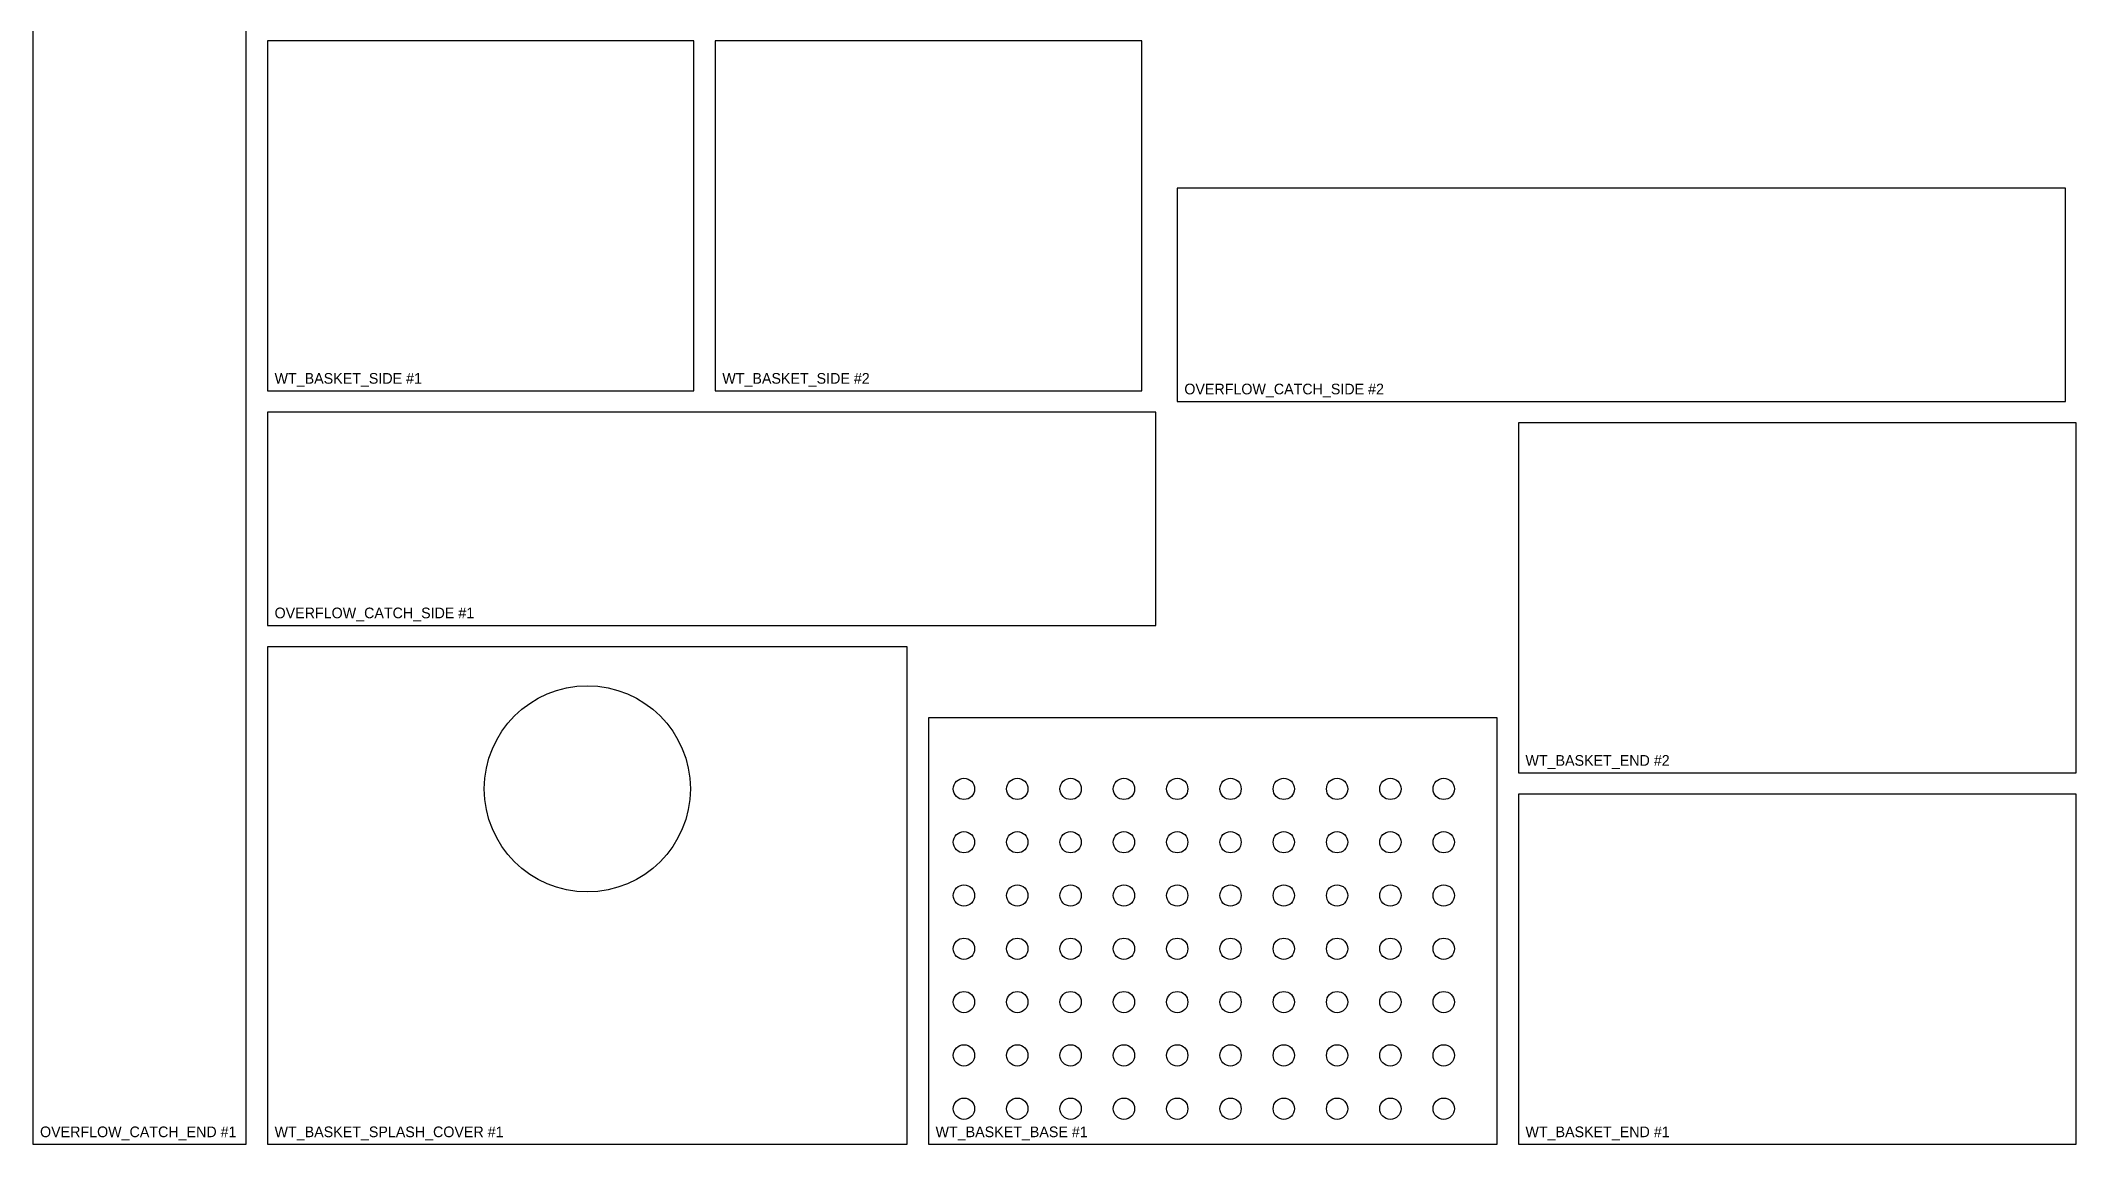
# Model space of a CAD drawing. Header units: millimetres. Extents: x 0 to 1219, y 0 to 2438.
# Drawn here: x 618 to 1191, y 10 to 320 of the extents above; entities that cross this region are included whole.
import ezdxf

# ---------------------------------------------------------------- set-up
doc = ezdxf.new("R2010")
doc.units = ezdxf.units.MM
for name, color, linetype in [('CUT_HOLES', 7, 'Continuous'), ('CUT_OUTER', 7, 'Continuous'), ('PART_MARK_NO_CUT', 7, 'Continuous')]:
    doc.layers.add(name, color=color, linetype=linetype)

msp = doc.modelspace()

# ---------------------------------------------------------------- texts
at = {"layer": 'PART_MARK_NO_CUT'}
for s, p in [('WT_BASKET_SIDE #1', (684, 224)), ('WT_BASKET_SIDE #2', (810, 224)), ('OVERFLOW_CATCH_SIDE #2', (940, 221)), ('OVERFLOW_CATCH_SIDE #1', (684, 158)), ('WT_BASKET_END #2', (1036, 116.5)), ('OVERFLOW_CATCH_END #1', (618, 12)), ('WT_BASKET_SPLASH_COVER #1', (684, 12)), ('WT_BASKET_BASE #1', (870, 12)), ('WT_BASKET_END #1', (1036, 12))]:
    msp.add_text(s, height=3, dxfattribs=at).set_placement(p)

# ---------------------------------------------------------------- linework, layer by layer
at = {"layer": 'CUT_HOLES'}
for centre, radius in [((772, 110), 29), ((878, 110), 3), ((893, 110), 3), ((908, 110), 3), ((923, 110), 3), ((938, 110), 3), ((953, 110), 3), ((968, 110), 3), ((983, 110), 3), ((998, 110), 3), ((1013, 110), 3), ((878, 95), 3), ((893, 95), 3), ((908, 95), 3), ((923, 95), 3), ((938, 95), 3), ((953, 95), 3), ((968, 95), 3), ((983, 95), 3), ((998, 95), 3), ((1013, 95), 3), ((878, 80), 3), ((893, 80), 3), ((908, 80), 3), ((923, 80), 3), ((938, 80), 3), ((953, 80), 3), ((968, 80), 3), ((983, 80), 3), ((998, 80), 3), ((1013, 80), 3), ((878, 65), 3), ((893, 65), 3), ((908, 65), 3), ((923, 65), 3), ((938, 65), 3), ((953, 65), 3), ((968, 65), 3), ((983, 65), 3), ((998, 65), 3), ((1013, 65), 3), ((878, 50), 3), ((893, 50), 3), ((908, 50), 3), ((923, 50), 3), ((938, 50), 3), ((953, 50), 3), ((968, 50), 3), ((983, 50), 3), ((998, 50), 3), ((1013, 50), 3), ((878, 35), 3), ((893, 35), 3), ((908, 35), 3), ((923, 35), 3), ((938, 35), 3), ((953, 35), 3), ((968, 35), 3), ((983, 35), 3), ((998, 35), 3), ((1013, 35), 3), ((878, 20), 3), ((893, 20), 3), ((908, 20), 3), ((923, 20), 3), ((938, 20), 3), ((953, 20), 3), ((968, 20), 3), ((983, 20), 3), ((998, 20), 3), ((1013, 20), 3)]:
    msp.add_circle(centre, radius, dxfattribs=at)
at = {"layer": 'CUT_OUTER'}
for points in [[(676, 10), (676, 607), (616, 607), (616, 10)], [(682, 222), (802, 222), (802, 320.5), (682, 320.5)], [(808, 222), (928, 222), (928, 320.5), (808, 320.5)], [(938, 219), (1188, 219), (1188, 279), (938, 279)], [(682, 156), (932, 156), (932, 216), (682, 216)], [(1034, 114.5), (1191, 114.5), (1191, 213), (1034, 213)], [(682, 10), (862, 10), (862, 150), (682, 150)], [(868, 10), (1028, 10), (1028, 130), (868, 130)], [(1034, 10), (1191, 10), (1191, 108.5), (1034, 108.5)]]:
    msp.add_lwpolyline(points, close=True, dxfattribs=at)

msp.set_redraw_order([(e.dxf.handle, doc.entitydb.next_handle()) for e in msp.query("TEXT MTEXT ATTDEF DIMENSION ARC_DIMENSION")])  # texts and dimensions are drawn at this point

doc.saveas('drawing.dxf')
